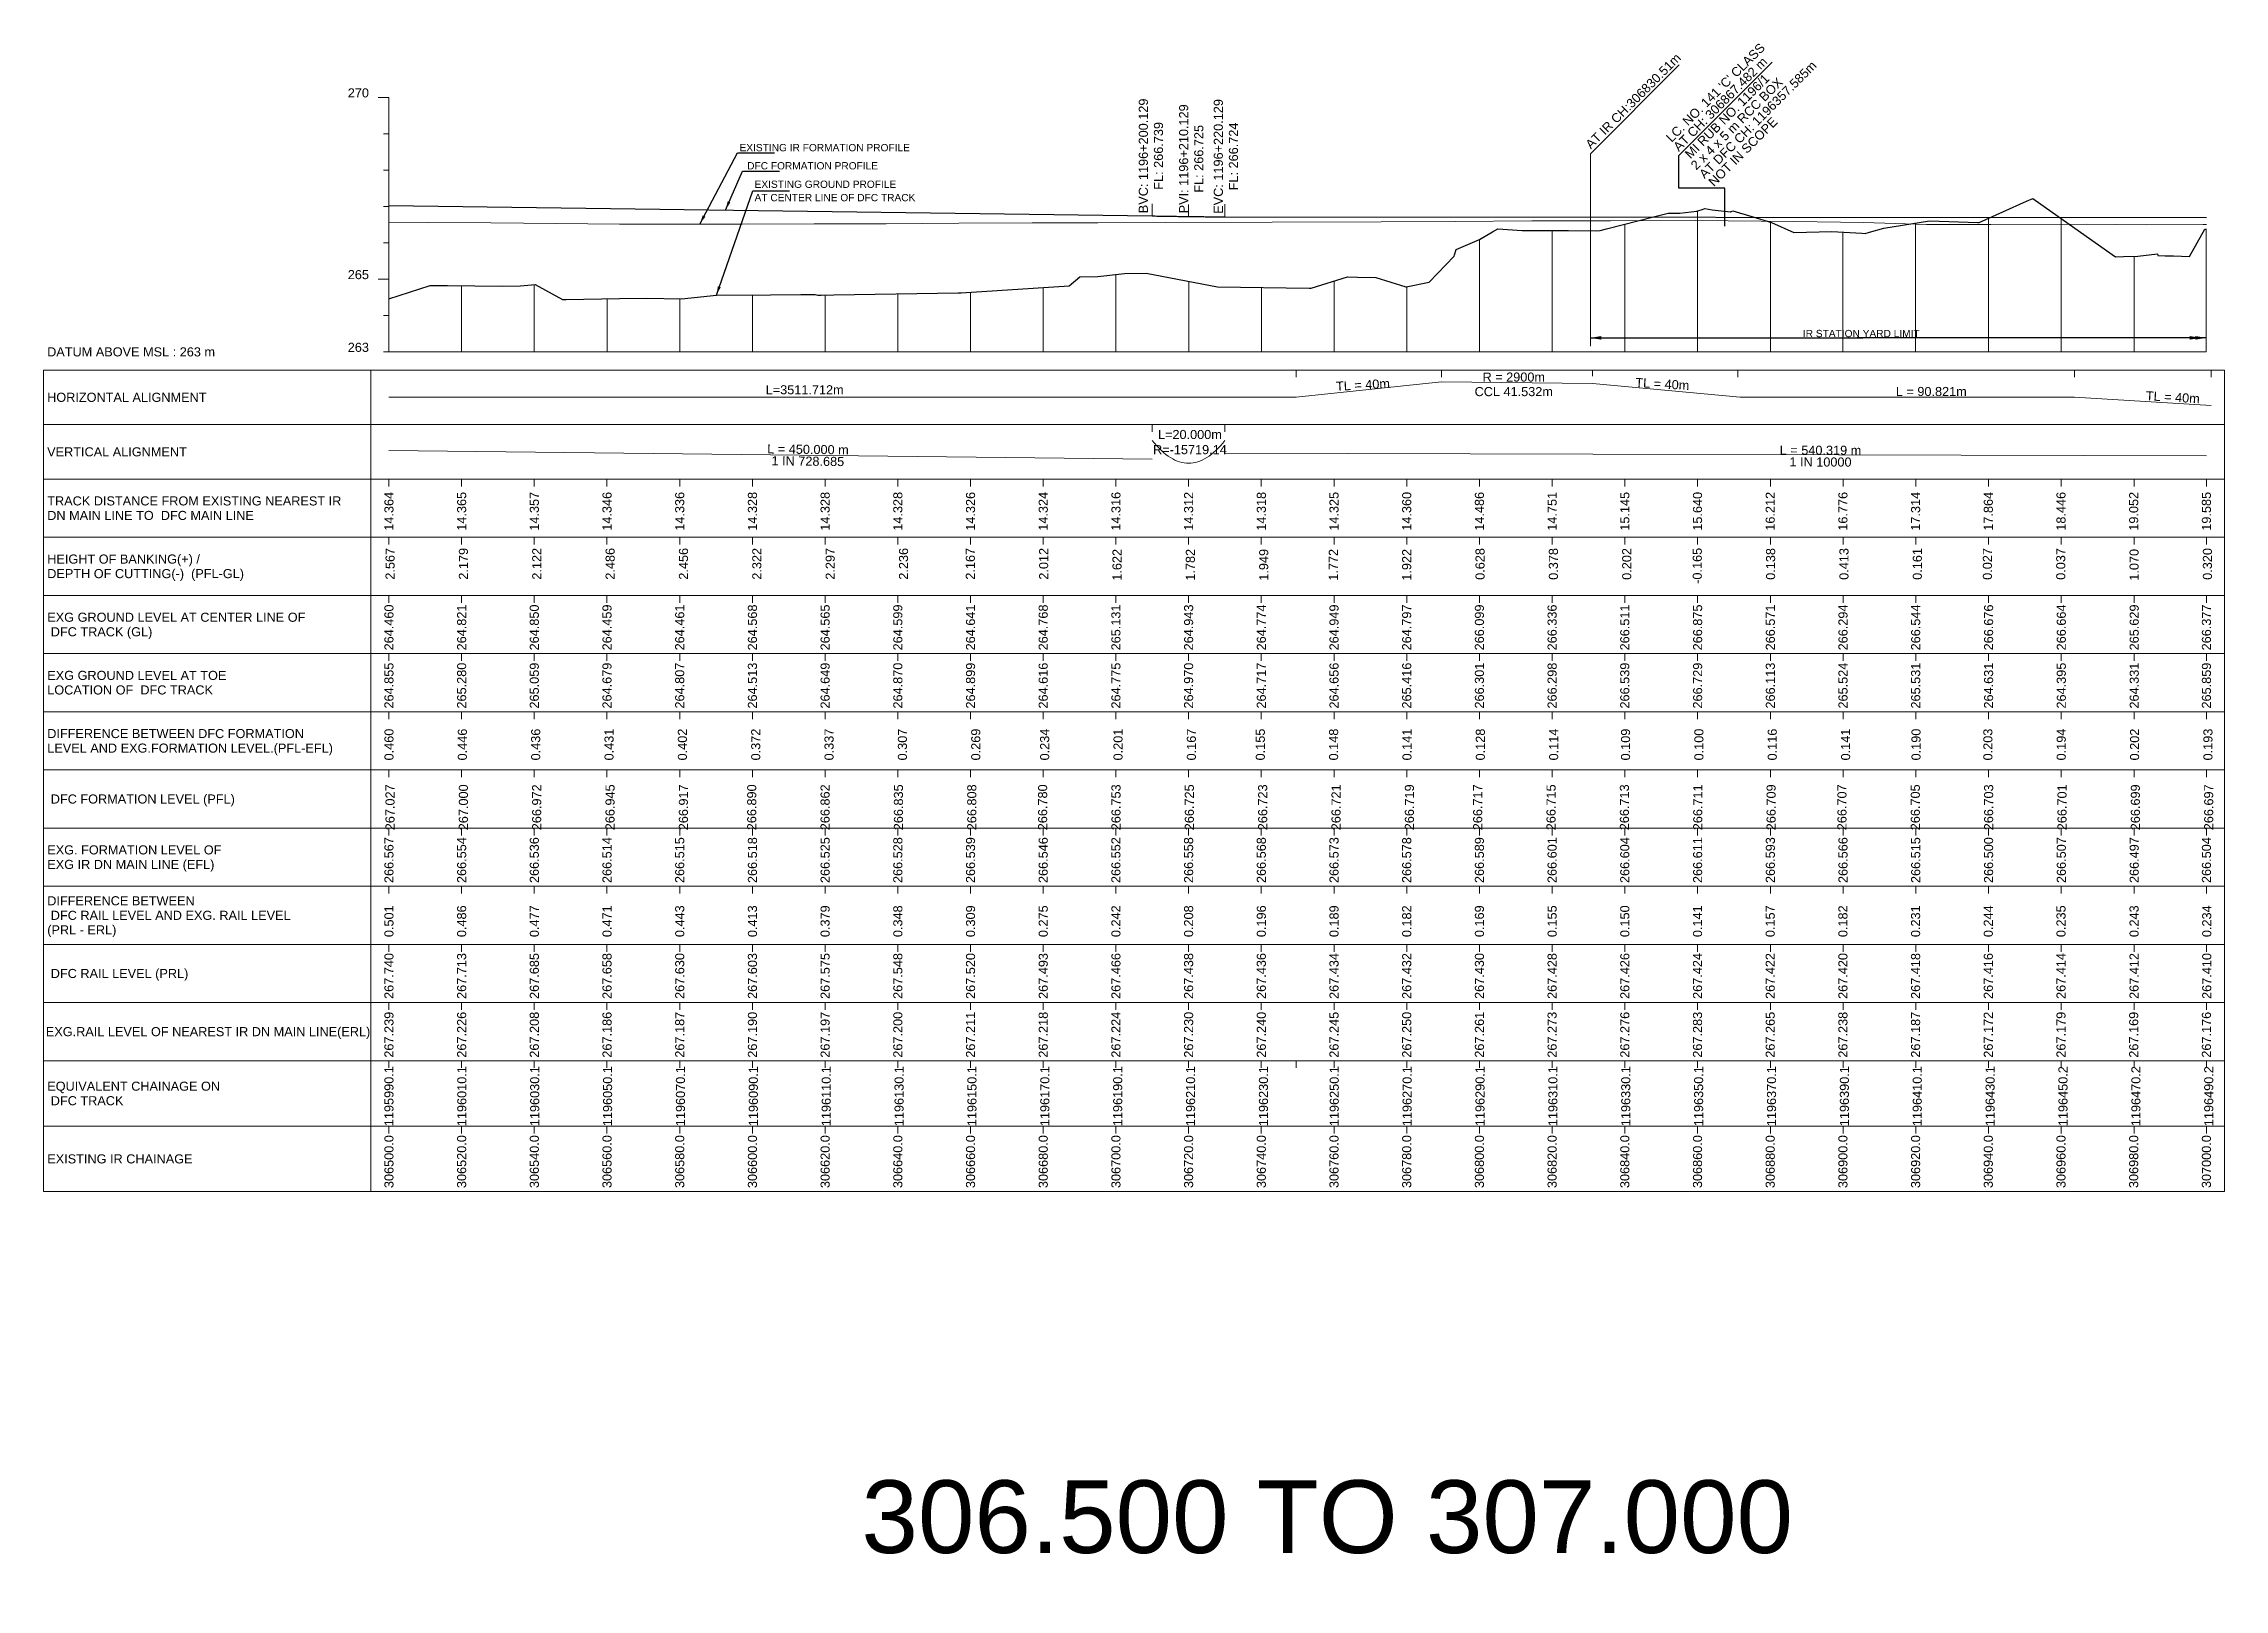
# Model space of a CAD drawing. Header units: metres. Extents: x 4905 to 19505, y -12340 to -11876.
# Drawn here: x 16905 to 17505, y -12340 to -11915 of the extents above; entities that cross this region are included whole.
import ezdxf
from ezdxf.enums import TextEntityAlignment as Align

# ---------------------------------------------------------------- set-up
doc = ezdxf.new("R2010")
doc.units = ezdxf.units.M
doc.header["$MEASUREMENT"] = 0
doc.layers.get('0').update_dxf_attribs({"lineweight": 0})
for name, color, linetype, lineweight in [('C-PFVW-BAND-VERGOM', 1, 'Continuous', 25), ('C-PROF-LABL-DG', 1, 'Continuous', 25), ('Horizontal Alignment', 7, 'Continuous', 0), ('LS DATUM', 7, 'Continuous', 0), ('LS DATUM X', 7, 'Continuous', 0), ('LS DATUM Y', 7, 'Continuous', 0), ('LS DIFF. EXG.RL & PRO. RL', 10, 'Continuous', 0), ('LS DIFF. PFL & EFL', 10, 'Continuous', 0), ('LS EXG GL', 7, 'Continuous', 0), ('LS EXG IR CH', 7, 'Continuous', 0), ('LS EXG RL', 7, 'Continuous', 0), ('LS EXG. FL', 7, 'Continuous', 0), ('LS EXG. GL', 7, 'Continuous', 0), ('LS EXG. GL AT PRO. TOE', 7, 'Continuous', 0), ('LS EXG. IR CH', 7, 'Continuous', 0), ('LS EXG. RL', 7, 'Continuous', 0), ('LS FRAME', 7, 'Continuous', 0), ('LS PFL-EFL', 10, 'Continuous', 0), ('LS PRL-ERL', 10, 'Continuous', 0), ('LS PRO. CUT & FILL', 10, 'Continuous', 0), ('LS PRO. DFCC CH', 10, 'Continuous', 0), ('LS PRO. FL', 10, 'Continuous', 0), ('LS PRO. RL', 10, 'Continuous', 0), ('LS PROFILE EXG FL', 7, 'Continuous', 25), ('LS PROFILE EXG GL', 7, 'Continuous', 30), ('LS PROFILE PRO FL', 1, 'Continuous', 30), ('LS TICKS', 7, 'Continuous', 0), ('LS TRACK CENTER', 10, 'Continuous', 0), ("LS TRACK CENTER's", 10, 'Continuous', 0), ('Profile', 7, 'Continuous', 0), ('Profile Fill', 7, 'Continuous', 0), ('Profile Grid', 7, 'Continuous', 0), ('Profile Horizontal Alignment', 7, 'Continuous', 0), ('Profile Vertical Alignment', 7, 'Continuous', 0)]:
    doc.layers.add(name, color=color, linetype=linetype, lineweight=lineweight)
for name, color, linetype in [('LS HORIZONTAL ALIGNMENT', 10, 'Continuous'), ("LS LC'S", 7, 'Continuous'), ('LS VERTICAL ALIGNMENT', 10, 'Continuous'), ('ref text', 3, 'Continuous'), ('STATION YARD LIMIT IN LS', 7, 'Continuous')]:
    doc.layers.add(name, color=color, linetype=linetype)
doc.styles.add('Arial', font='arial.ttf')
doc.styles.get("Standard").update_dxf_attribs({"font": 'arial.ttf'})
doc.styles.add('Style-Arial', font='arial.ttf')
doc.styles.add('StyleArial', font='arial.ttf')
doc.dimstyles.get("Standard").update_dxf_attribs({"dimtxt": 0.18, "dimasz": 0.18, "dimexe": 0.18, "dimexo": 0.0625, "dimgap": 0.09, "dimtad": 0, "dimtih": 1, "dimtoh": 1, "dimdec": 4, "dimzin": 0, "dimdsep": 46, "dimtxsty": 'Standard', "dimcen": 0.09, "dimadec": 0, "dimazin": 0, "dimtfac": 1, "dimtdec": 4, "dimtofl": 0, "dimtmove": 0, "dimatfit": 3, "dimfxl": 1, "dimtolj": 1, "dimtzin": 0, "dimarcsym": 0})

msp = doc.modelspace()

# ---------------------------------------------------------------- texts
at = {"layer": 'C-PFVW-BAND-VERGOM', "color": 1, "insert": (17220.36, -12021.48), "char_height": 2.5, "width": 19.2242, "attachment_point": 2, "style": 'Arial'}
msp.add_mtext('L=20.000m R=-15719.14', dxfattribs=at)
at = {"layer": 'C-PROF-LABL-DG', "color": 1, "linetype": 'Continuous', "lineweight": 25, "char_height": 2.5, "attachment_point": 5, "rotation": 90, "style": 'Arial'}
for s, insert in [('BVC: 1196+200.129\\PFL: 266.739', (17209.64, -11946.09)), ('PVI: 1196+210.129\\PFL: 266.725', (17220.73, -11946.9)), ('EVC: 1196+220.129\\PFL: 266.724', (17230.27, -11946.24))]:
    msp.add_mtext(s, dxfattribs=dict(at, insert=insert))
at = {"layer": 'Horizontal Alignment', "color": 1, "char_height": 2.5, "attachment_point": 5, "line_spacing_factor": 0.96, "style": 'Style-Arial'}
for insert, rotation in [((17267.96, -12009.08), 3.21949), ((17350.33, -12008.84), 356.78051), ((17490.77, -12012.49), 356.78051)]:
    msp.add_mtext('TL = 40m', dxfattribs=dict(at, insert=insert, rotation=rotation))
for s, insert in [('R = 2900m\\PCCL 41.532m', (17309.45, -12008.95, 0)), ('L = 90.821m', (17424.32, -12010.92))]:
    msp.add_mtext(s, dxfattribs=dict(at, insert=insert))
at = {"layer": 'LS DATUM', "color": 7, "style": 'StyleArial'}
msp.add_text('DATUM ABOVE MSL : 263 m', height=2.5, rotation=0.00003, dxfattribs=at).set_placement((16905.97, -12000), align=Align.MIDDLE_LEFT)
at = {"layer": 'LS DATUM Y', "color": 7, "lineweight": 0, "style": 'Style-Arial'}
for s, p in [('270', (16994.5, -11930)), ('270', (16994.5, -11930)), ('265', (16994.5, -11980)), ('263', (16994.5, -12000))]:
    msp.add_text(s, height=2.5, dxfattribs=at).set_placement(p, align=Align.RIGHT)
at = {"layer": 'LS DIFF. EXG.RL & PRO. RL', "color": 10, "style": 'StyleArial'}
for s, p in [('DIFFERENCE BETWEEN ', (16906, -12151)), (' DFC RAIL LEVEL AND EXG. RAIL LEVEL ', (16906, -12155)), ('(PRL - ERL)', (16906, -12159))]:
    msp.add_text(s, height=2.5, rotation=0.00003, dxfattribs=at).set_placement(p, align=Align.MIDDLE_LEFT)
at = {"layer": 'LS DIFF. PFL & EFL', "color": 10, "style": 'StyleArial'}
for s, p in [('DIFFERENCE BETWEEN DFC FORMATION ', (16906, -12105)), ('LEVEL AND EXG.FORMATION LEVEL.(PFL-EFL)', (16906, -12109))]:
    msp.add_text(s, height=2.5, rotation=0.00003, dxfattribs=at).set_placement(p, align=Align.MIDDLE_LEFT)
at = {"layer": 'LS EXG GL', "style": 'Style-Arial'}
for s, p in [('264.460', (17000, -12069.5)), ('264.821', (17020, -12069.5)), ('264.850', (17039.99, -12069.5)), ('264.459', (17059.99, -12069.5)), ('264.461', (17079.99, -12069.5)), ('264.568', (17100, -12069.5)), ('264.565', (17120, -12069.5)), ('264.599', (17140, -12069.5)), ('264.641', (17160, -12069.5)), ('264.768', (17179.99, -12069.5)), ('265.131', (17199.99, -12069.5)), ('264.943', (17220, -12069.5)), ('264.774', (17240, -12069.5)), ('264.949', (17260, -12069.5)), ('264.797', (17279.99, -12069.5)), ('266.099', (17300, -12069.5)), ('266.336', (17320, -12069.5)), ('266.511', (17339.99, -12069.5)), ('266.875', (17360.03, -12069.5)), ('266.571', (17380.04, -12069.5)), ('266.294', (17400.03, -12069.5)), ('266.544', (17420.02, -12069.5)), ('266.676', (17440.08, -12069.5)), ('266.664', (17460.08, -12069.5)), ('265.629', (17480.14, -12069.5)), ('266.377', (17500.01, -12069.5))]:
    msp.add_text(s, height=2.5, rotation=90, dxfattribs=at).set_placement(p, align=Align.MIDDLE_RIGHT)
at = {"layer": 'LS EXG IR CH', "lineweight": 0, "style": 'Style-Arial'}
for s, p in [('306500.0', (17000, -12215.47)), ('306520.0', (17020, -12215.47)), ('306540.0', (17040, -12215.47)), ('306560.0', (17060, -12215.47)), ('306580.0', (17080, -12215.47)), ('306600.0', (17100, -12215.47)), ('306620.0', (17120, -12215.47)), ('306640.0', (17140, -12215.47)), ('306660.0', (17160, -12215.47)), ('306680.0', (17180, -12215.47)), ('306700.0', (17200, -12215.47)), ('306720.0', (17220, -12215.47)), ('306740.0', (17240, -12215.47)), ('306760.0', (17260, -12215.47)), ('306780.0', (17280, -12215.47)), ('306800.0', (17300, -12215.47)), ('306820.0', (17320, -12215.47)), ('306840.0', (17340, -12215.47)), ('306860.0', (17360, -12215.47)), ('306880.0', (17380, -12215.47)), ('306900.0', (17400, -12215.47)), ('306920.0', (17420, -12215.47)), ('306940.0', (17440, -12215.47)), ('306960.0', (17460, -12215.47)), ('306980.0', (17480, -12215.47)), ('307000.0', (17500, -12215.47))]:
    msp.add_text(s, height=2.5, rotation=90, dxfattribs=at).set_placement(p, align=Align.MIDDLE_RIGHT)
at = {"layer": 'LS EXG RL', "style": 'Style-Arial'}
for s, p in [('267.239', (17000, -12181.54)), ('267.226', (17020, -12181.54)), ('267.208', (17040, -12181.54)), ('267.186', (17060, -12181.54)), ('267.187', (17080, -12181.54)), ('267.190', (17100, -12181.54)), ('267.197', (17120, -12181.54)), ('267.200', (17140, -12181.54)), ('267.211', (17160, -12181.54)), ('267.218', (17180, -12181.54)), ('267.224', (17200, -12181.54)), ('267.230', (17220, -12181.54)), ('267.240', (17240, -12181.54)), ('267.245', (17260, -12181.54)), ('267.250', (17280, -12181.54)), ('267.261', (17300, -12181.54)), ('267.273', (17320, -12181.54)), ('267.276', (17340, -12181.54)), ('267.283', (17360, -12181.54)), ('267.265', (17380, -12181.54)), ('267.238', (17400, -12181.54)), ('267.187', (17420, -12181.54)), ('267.172', (17440, -12181.54)), ('267.179', (17460, -12181.54)), ('267.169', (17480, -12181.54)), ('267.176', (17500, -12181.54))]:
    msp.add_text(s, height=2.5, rotation=90, dxfattribs=at).set_placement(p, align=Align.MIDDLE_RIGHT)
at = {"layer": 'LS EXG. FL', "style": 'StyleArial'}
for s, p in [('EXG. FORMATION LEVEL OF', (16906, -12137)), ('EXG IR DN MAIN LINE (EFL)', (16906, -12141))]:
    msp.add_text(s, height=2.5, rotation=0.00003, dxfattribs=at).set_placement(p, align=Align.MIDDLE_LEFT)
at = {"layer": 'LS EXG. FL'}
for s, p in [('266.567', (17000, -12133.5)), ('266.554', (17020, -12133.5)), ('266.536', (17039.99, -12133.5)), ('266.514', (17059.99, -12133.5)), ('266.515', (17079.99, -12133.5)), ('266.518', (17100, -12133.5)), ('266.525', (17120, -12133.5)), ('266.528', (17140, -12133.5)), ('266.539', (17160, -12133.5)), ('266.546', (17179.99, -12133.5)), ('266.552', (17199.99, -12133.5)), ('266.558', (17220, -12133.5)), ('266.568', (17240, -12133.5)), ('266.573', (17260, -12133.5)), ('266.578', (17279.99, -12133.5)), ('266.589', (17300, -12133.5)), ('266.601', (17319.99, -12133.5)), ('266.604', (17339.99, -12133.5)), ('266.611', (17360.03, -12133.5)), ('266.593', (17380.04, -12133.5)), ('266.566', (17400.03, -12133.5)), ('266.515', (17420.02, -12133.5)), ('266.500', (17440.08, -12133.5)), ('266.507', (17460.09, -12133.5)), ('266.497', (17480.14, -12133.5)), ('266.504', (17500.01, -12133.5))]:
    msp.add_text(s, height=2.5, rotation=90, dxfattribs=at).set_placement(p, align=Align.MIDDLE_RIGHT)
at = {"layer": 'LS EXG. GL', "color": 7, "style": 'StyleArial'}
for s, p in [('EXG GROUND LEVEL AT CENTER LINE OF ', (16906, -12073)), (' DFC TRACK (GL)', (16906, -12077))]:
    msp.add_text(s, height=2.5, rotation=0.00003, dxfattribs=at).set_placement(p, align=Align.MIDDLE_LEFT)
at = {"layer": 'LS EXG. GL AT PRO. TOE', "color": 7, "style": 'StyleArial'}
for s, p in [('EXG GROUND LEVEL AT TOE', (16906, -12089)), ('LOCATION OF  DFC TRACK', (16906, -12093))]:
    msp.add_text(s, height=2.5, rotation=0.00003, dxfattribs=at).set_placement(p, align=Align.MIDDLE_LEFT)
at = {"layer": 'LS EXG. GL AT PRO. TOE'}
for s, p in [('264.855', (17000, -12085.5)), ('265.280', (17020, -12085.5)), ('265.059', (17039.99, -12085.5)), ('264.679', (17059.99, -12085.5)), ('264.807', (17079.99, -12085.5)), ('264.513', (17100, -12085.5)), ('264.649', (17120, -12085.5)), ('264.870', (17140, -12085.5)), ('264.899', (17160, -12085.5)), ('264.616', (17179.99, -12085.5)), ('264.775', (17199.99, -12085.5)), ('264.970', (17220, -12085.5)), ('264.717', (17240, -12085.5)), ('264.656', (17260, -12085.5)), ('265.416', (17279.99, -12085.5)), ('266.301', (17300, -12085.5)), ('266.298', (17320, -12085.5)), ('266.539', (17339.99, -12085.5)), ('266.729', (17360.03, -12085.5)), ('266.113', (17380.04, -12085.5)), ('265.524', (17400.03, -12085.5)), ('265.531', (17420.02, -12085.5)), ('264.631', (17440.08, -12085.5)), ('264.395', (17460.08, -12085.5)), ('264.331', (17480.14, -12085.5)), ('265.859', (17500.01, -12085.5))]:
    msp.add_text(s, height=2.5, rotation=90, dxfattribs=at).set_placement(p, align=Align.MIDDLE_RIGHT)
at = {"layer": 'LS EXG. IR CH', "style": 'StyleArial'}
msp.add_text('EXISTING IR CHAINAGE', height=2.5, rotation=0.00003, dxfattribs=at).set_placement((16906, -12222), align=Align.MIDDLE_LEFT)
at = {"layer": 'LS EXG. RL', "style": 'StyleArial'}
msp.add_text('EXG.RAIL LEVEL OF NEAREST IR DN MAIN LINE(ERL)', height=2.5, rotation=0.00003, dxfattribs=at).set_placement((16905.61, -12187), align=Align.MIDDLE_LEFT)
at = {"layer": 'LS HORIZONTAL ALIGNMENT', "style": 'StyleArial'}
msp.add_text('HORIZONTAL ALIGNMENT', height=2.5, rotation=0.00003, dxfattribs=at).set_placement((16905.97, -12012.5), align=Align.MIDDLE_LEFT)
at = {"layer": 'LS HORIZONTAL ALIGNMENT', "insert": (17115.27, -12028.46), "char_height": 2.5, "attachment_point": 5, "rotation": 359.3364, "line_spacing_factor": 0.776524, "style": 'Style-Arial'}
msp.add_mtext('L = 450.000 m\\P1 IN 728.685', dxfattribs=at)
at = {"layer": "LS LC'S"}
for s, p in [("LC. NO. 141 'C' CLASS", (17352.86, -11942.52)), ('AT CH: 306867.482 m', (17354.86, -11945.02))]:
    msp.add_text(s, height=2.5, rotation=45, dxfattribs=at).set_placement(p)
at = {"layer": "LS LC'S", "color": 10}
for s, p in [('AT DFC CH: 1196357.585m', (17361.96, -11952.52)), (' MI RUB NO. 1196/1', (17357.36, -11947.72)), ('2 x 4 x 5 m RCC BOX ', (17359.66, -11950.12))]:
    msp.add_text(s, height=2.5, rotation=45, dxfattribs=at).set_placement(p)
at = {"layer": "LS LC'S", "color": 5}
msp.add_text('NOT IN SCOPE', height=2.5, rotation=45, dxfattribs=at).set_placement((17364.52, -11954.67))
at = {"layer": 'LS PFL-EFL'}
for s, p in [('0.460', (17001.26, -12112.39)), ('0.446', (17021.44, -12112.39)), ('0.436', (17041.62, -12112.39)), ('0.431', (17061.8, -12112.39)), ('0.402', (17081.98, -12112.39)), ('0.372', (17102.16, -12112.39)), ('0.337', (17122.33, -12112.39)), ('0.307', (17142.51, -12112.39)), ('0.269', (17162.69, -12112.39)), ('0.234', (17181.65, -12112.39)), ('0.201', (17201.83, -12112.39)), ('0.167', (17222.01, -12112.39)), ('0.155', (17240.97, -12112.39)), ('0.148', (17261.14, -12112.39)), ('0.141', (17281.32, -12112.39)), ('0.128', (17301.5, -12112.39)), ('0.114', (17321.68, -12112.39)), ('0.109', (17341.45, -12112.39)), ('0.100', (17361.63, -12112.39)), ('0.116', (17381.81, -12112.39)), ('0.141', (17401.99, -12112.39)), ('0.190', (17421.36, -12112.39)), ('0.203', (17441.13, -12112.39)), ('0.194', (17461.31, -12112.39)), ('0.202', (17481.49, -12112.39)), ('0.193', (17501.67, -12112.39)), ('267.027', (17001.55, -12131.6)), ('267.000', (17021.73, -12131.6)), ('266.972', (17041.9, -12131.6)), ('266.945', (17062.08, -12131.6)), ('266.917', (17082.26, -12131.6)), ('266.890', (17101.06, -12131.6)), ('266.862', (17121.24, -12131.6)), ('266.835', (17141.42, -12131.6)), ('266.808', (17161.6, -12131.6)), ('266.780', (17181.09, -12131.6)), ('266.753', (17201.27, -12131.6)), ('266.725', (17221.45, -12131.6)), ('266.723', (17241.63, -12131.6)), ('266.721', (17261.81, -12131.6)), ('266.719', (17281.99, -12131.6)), ('266.717', (17300.78, -12131.6)), ('266.715', (17320.96, -12131.6)), ('266.713', (17341.14, -12131.6)), ('266.711', (17361.32, -12131.6)), ('266.709', (17381.5, -12131.6)), ('266.707', (17400.99, -12131.6)), ('266.705', (17421.17, -12131.6)), ('266.703', (17441.35, -12131.6)), ('266.701', (17461.53, -12131.6)), ('266.699', (17481.71, -12131.6)), ('266.697', (17501.89, -12131.6))]:
    msp.add_text(s, height=2.5, rotation=90, dxfattribs=at).set_placement(p)
at = {"layer": 'LS PRL-ERL'}
for s, p in [('0.501', (17001.25, -12161)), ('0.486', (17021.25, -12161)), ('0.477', (17041.25, -12161)), ('0.471', (17061.25, -12161)), ('0.443', (17081.25, -12161)), ('0.413', (17101.25, -12161)), ('0.379', (17121.25, -12161)), ('0.348', (17141.25, -12161)), ('0.309', (17161.25, -12161)), ('0.275', (17181.25, -12161)), ('0.242', (17201.25, -12161)), ('0.208', (17221.25, -12161)), ('0.196', (17241.25, -12161)), ('0.189', (17261.25, -12161)), ('0.182', (17281.25, -12161)), ('0.169', (17301.25, -12161)), ('0.155', (17321.25, -12161)), ('0.150', (17341.25, -12161)), ('0.141', (17361.25, -12161)), ('0.157', (17381.25, -12161)), ('0.182', (17401.25, -12161)), ('0.231', (17421.25, -12161)), ('0.244', (17441.25, -12161)), ('0.235', (17461.25, -12161)), ('0.243', (17481.35, -12161)), ('0.234', (17501.35, -12161))]:
    msp.add_text(s, height=2.5, rotation=90, dxfattribs=at).set_placement(p)
at = {"layer": 'LS PRO. CUT & FILL', "color": 10, "style": 'StyleArial'}
for s, p in [('HEIGHT OF BANKING(+) /', (16906, -12057)), ('DEPTH OF CUTTING(-)  (PFL-GL)', (16906, -12061))]:
    msp.add_text(s, height=2.5, rotation=0.00003, dxfattribs=at).set_placement(p, align=Align.MIDDLE_LEFT)
at = {"layer": 'LS PRO. DFCC CH'}
for s, p in [('1195990.1', (17001.25, -12213)), ('1196010.1', (17021.3, -12213)), ('1196030.1', (17041.35, -12213)), ('1196050.1', (17061.4, -12213)), ('1196070.1', (17081.45, -12213)), ('1196090.1', (17101.5, -12213)), ('1196110.1', (17121.54, -12213)), ('1196130.1', (17141.59, -12213)), ('1196150.1', (17161.64, -12213)), ('1196170.1', (17181.69, -12213)), ('1196190.1', (17201.74, -12213)), ('1196210.1', (17221.79, -12213)), ('1196230.1', (17241.84, -12213)), ('1196250.1', (17261.31, -12213)), ('1196270.1', (17281.36, -12213)), ('1196290.1', (17301.41, -12213)), ('1196310.1', (17321.46, -12213)), ('1196330.1', (17341.51, -12213)), ('1196350.1', (17361.56, -12213)), ('1196370.1', (17381.61, -12213)), ('1196390.1', (17401.66, -12213)), ('1196410.1', (17421.7, -12213)), ('1196430.1', (17441.75, -12213)), ('1196450.2', (17461.8, -12213)), ('1196470.2', (17481.85, -12213)), ('1196490.2', (17501.9, -12213))]:
    msp.add_text(s, height=2.5, rotation=90, dxfattribs=at).set_placement(p)
at = {"layer": 'LS PRO. DFCC CH', "color": 10, "style": 'Style-Arial'}
for s, p in [('EQUIVALENT CHAINAGE ON ', (16906, -12202)), (' DFC TRACK', (16906, -12206))]:
    msp.add_text(s, height=2.5, rotation=0.00003, dxfattribs=at).set_placement(p, align=Align.MIDDLE_LEFT)
at = {"layer": 'LS PRO. FL', "color": 10, "style": 'StyleArial'}
msp.add_text(' DFC FORMATION LEVEL (PFL) ', height=2.5, rotation=0.00003, dxfattribs=at).set_placement((16906, -12123), align=Align.MIDDLE_LEFT)
at = {"layer": 'LS PRO. RL'}
for s, p in [('267.740', (17001.25, -12178)), ('267.713', (17021.25, -12178)), ('267.685', (17041.25, -12178)), ('267.658', (17061.25, -12178)), ('267.630', (17081.25, -12178)), ('267.603', (17101.25, -12178)), ('267.575', (17121.25, -12178)), ('267.548', (17141.25, -12178)), ('267.520', (17161.25, -12178)), ('267.493', (17181.25, -12178)), ('267.466', (17201.25, -12178)), ('267.438', (17221.25, -12178)), ('267.436', (17241.25, -12178)), ('267.434', (17261.25, -12178)), ('267.432', (17281.25, -12178)), ('267.430', (17301.25, -12178)), ('267.428', (17321.25, -12178)), ('267.426', (17341.25, -12178)), ('267.424', (17361.25, -12178)), ('267.422', (17381.25, -12178)), ('267.420', (17401.25, -12178)), ('267.418', (17421.25, -12178)), ('267.416', (17441.25, -12178)), ('267.414', (17461.25, -12178)), ('267.412', (17481.35, -12178)), ('267.410', (17501.35, -12178))]:
    msp.add_text(s, height=2.5, rotation=90, dxfattribs=at).set_placement(p)
at = {"layer": 'LS PRO. RL', "color": 10, "style": 'StyleArial'}
msp.add_text(' DFC RAIL LEVEL (PRL)', height=2.5, rotation=0.00003, dxfattribs=at).set_placement((16906, -12171), align=Align.MIDDLE_LEFT)
at = {"layer": 'LS PROFILE EXG FL', "color": 7, "linetype": 'Continuous', "lineweight": 0, "style": 'Style-Arial'}
msp.add_text('EXISTING IR FORMATION PROFILE', height=2, dxfattribs=at).set_placement((17096.45, -11944.82, 0))
at = {"layer": 'LS PROFILE EXG GL', "color": 7, "lineweight": 0, "style": 'Style-Arial'}
for s, p in [('AT CENTER LINE OF DFC TRACK', (17100.59, -11958.57, 0)), ('EXISTING GROUND PROFILE ', (17100.59, -11954.89, 0))]:
    msp.add_text(s, height=2, dxfattribs=at).set_placement(p)
at = {"layer": 'LS PROFILE PRO FL', "style": 'Style-Arial'}
msp.add_text('  DFC FORMATION PROFILE', height=2, dxfattribs=at).set_placement((17097, -11949.81))
at = {"layer": 'LS TRACK CENTER'}
for s, p in [('14.364 ', (17001.25, -12049.2)), ('14.365 ', (17021.25, -12049.2)), ('14.357 ', (17041.25, -12049.2)), ('14.346 ', (17061.25, -12049.2)), ('14.336 ', (17081.25, -12049.2)), ('14.328 ', (17101.25, -12049.2)), ('14.328 ', (17121.25, -12049.2)), ('14.328 ', (17141.25, -12049.2)), ('14.326 ', (17161.25, -12049.2)), ('14.324 ', (17181.25, -12049.2)), ('14.316 ', (17201.25, -12049.2)), ('14.312 ', (17221.25, -12049.2)), ('14.318 ', (17241.25, -12049.2)), ('14.325 ', (17261.25, -12049.2)), ('14.360 ', (17281.25, -12049.2)), ('14.486 ', (17301.25, -12049.2)), ('14.751 ', (17321.25, -12049.2)), ('15.145 ', (17341.25, -12049.2)), ('15.640 ', (17361.25, -12049.2)), ('16.212 ', (17381.25, -12049.2)), ('16.776 ', (17401.25, -12049.2)), ('17.314 ', (17421.25, -12049.2)), ('17.864 ', (17441.25, -12049.2)), ('18.446 ', (17461.25, -12049.2)), ('19.052 ', (17481.25, -12049.2)), ('19.585 ', (17501.25, -12049.2))]:
    msp.add_text(s, height=2.5, rotation=90, dxfattribs=at).set_placement(p)
at = {"layer": "LS TRACK CENTER's", "color": 10, "style": 'StyleArial'}
for s, p in [('TRACK DISTANCE FROM EXISTING NEAREST IR ', (16906, -12041)), ('DN MAIN LINE TO  DFC MAIN LINE', (16906, -12045))]:
    msp.add_text(s, height=2.5, rotation=0.00003, dxfattribs=at).set_placement(p, align=Align.MIDDLE_LEFT)
at = {"layer": 'LS VERTICAL ALIGNMENT', "style": 'StyleArial'}
msp.add_text('VERTICAL ALIGNMENT', height=2.5, rotation=0.00003, dxfattribs=at).set_placement((16905.97, -12027.5), align=Align.MIDDLE_LEFT)
at = {"layer": 'Profile Fill', "color": 1, "style": 'Style-Arial'}
for s, p in [('2.567', (17001.56, -12062.67)), ('2.179', (17021.74, -12062.67)), ('2.122', (17041.92, -12062.67)), ('2.486', (17062.1, -12062.67)), ('2.456', (17082.28, -12062.67)), ('2.322', (17102.46, -12062.67)), ('2.297', (17122.64, -12062.67)), ('2.236', (17142.82, -12062.67)), ('2.167', (17161.19, -12062.67)), ('2.012', (17181.37, -12062.67)), ('1.622', (17201.55, -12062.95)), ('1.782', (17221.73, -12062.95)), ('1.949', (17241.91, -12062.95)), ('1.772', (17261.06, -12062.95)), ('1.922', (17281.24, -12062.95)), ('0.628', (17301.42, -12062.71)), ('0.378', (17321.6, -12062.71)), ('0.202', (17341.78, -12062.71)), ('-0.165', (17361.18, -12063.81)), ('0.138', (17381.36, -12062.71)), ('0.413', (17401.54, -12062.71)), ('0.161', (17421.72, -12062.71)), ('0.027', (17441, -12062.71)), ('0.037', (17461.18, -12062.71)), ('1.070', (17481.36, -12062.95)), ('0.320', (17501.53, -12062.71))]:
    msp.add_text(s, height=2.5, rotation=90, dxfattribs=at).set_placement(p)
at = {"layer": 'Profile Vertical Alignment', "color": 1, "insert": (17114.37, -12010.45), "char_height": 2.5, "attachment_point": 5, "line_spacing_factor": 0.96, "style": 'Style-Arial'}
msp.add_mtext('{\\fArial|b0|i0|c0|p34;L=3511.712m}', dxfattribs=at)
at = {"layer": 'Profile Vertical Alignment', "color": 1, "insert": (17393.84, -12028.69), "char_height": 2.5, "attachment_point": 5, "rotation": 359.84113, "line_spacing_factor": 0.776524, "style": 'Style-Arial'}
msp.add_mtext('L = 540.319 m\\P1 IN 10000', dxfattribs=at)
at = {"layer": 'ref text', "color": 5, "insert": (17130, -12330.71), "char_height": 20, "width": 256.3165, "attachment_point": 7, "bg_fill": 3, "box_fill_scale": 1.5, "bg_fill_color": 256, "bg_fill_transparency": 0}
msp.add_mtext('306.500 TO 307.000', dxfattribs=at)
at = {"layer": 'STATION YARD LIMIT IN LS', "lineweight": 15, "style": 'StyleArial'}
msp.add_text('AT IR CH:306830.51m', height=2.5, rotation=45, dxfattribs=at).set_placement((17330.68, -11944.37))
at = {"layer": 'STATION YARD LIMIT IN LS', "lineweight": 15, "insert": (17405.05, -11994.97), "char_height": 2, "attachment_point": 5, "rotation": 0.00003, "line_spacing_factor": 0.84, "style": 'Style-Arial'}
msp.add_mtext('IR STATION YARD LIMIT', dxfattribs=at)

# ---------------------------------------------------------------- linework, layer by layer
msp.add_lwpolyline([(16905, -12005), (16995, -12005)])
at = {"layer": 'LS DATUM X', "color": 7, "linetype": 'Continuous', "lineweight": 0}
msp.add_line((17000, -12000), (17499.95, -12000), dxfattribs=at)
at = {"layer": 'LS DATUM Y', "color": 7, "linetype": 'Continuous', "lineweight": 0}
for p, q in [((16997, -11930), (17000, -11930)), ((16997, -11930), (17000, -11930)), ((17000, -12000), (17000, -11930)), ((16998.5, -11940), (17000, -11940)), ((16998.5, -11950), (17000, -11950)), ((16998.5, -11960), (17000, -11960)), ((16998.5, -11970), (17000, -11970)), ((16997, -11980), (17000, -11980)), ((16998.5, -11990), (17000, -11990)), ((16998.5, -12000), (17000, -12000))]:
    msp.add_line(p, q, dxfattribs=at)
at = {"layer": 'LS FRAME'}
for points in [[(16995, -12231), (16905, -12231), (16905, -12005)], [(16995, -12020), (16905, -12020)], [(16995, -12035), (16905, -12035)], [(16995, -12051), (16905, -12051)], [(16905, -12051), (16995, -12051)], [(16995, -12067), (16905, -12067)], [(16905, -12067), (16995, -12067)], [(16995, -12083), (16905, -12083)], [(16905, -12083), (16995, -12083)], [(16995, -12099), (16905, -12099)], [(16995, -12115), (16905, -12115)], [(16905, -12115), (16995, -12115)], [(16995, -12131), (16905, -12131)], [(16905, -12131), (16995, -12131)], [(16995, -12147), (16905, -12147)], [(16905, -12147), (16995, -12147)], [(16995, -12163), (16905, -12163)], [(16905, -12163), (16995, -12163)], [(16995, -12179), (16905, -12179)], [(16995, -12195), (16905, -12195)], [(16995, -12213), (16905, -12213)]]:
    msp.add_lwpolyline(points, dxfattribs=at)
at = {"layer": 'LS FRAME', "color": 7, "linetype": 'Continuous', "lineweight": 0, "flags": 128}
for points in [[(16995, -12020), (17504.95, -12020), (17504.95, -12005), (16995, -12005), (16995, -12020)], [(16995, -12035), (17504.95, -12035), (17504.95, -12020), (16995, -12020), (16995, -12035)], [(16995, -12051), (17504.95, -12051), (17504.95, -12035), (16995, -12035), (16995, -12051)], [(16995, -12067), (17504.95, -12067), (17504.95, -12051), (16995, -12051), (16995, -12067)], [(16995, -12083), (17504.95, -12083), (17504.95, -12067), (16995, -12067), (16995, -12083)], [(16995, -12099), (17504.95, -12099), (17504.95, -12083), (16995, -12083), (16995, -12099)], [(16995, -12115), (17504.95, -12115), (17504.95, -12099), (16995, -12099), (16995, -12115)], [(16995, -12131), (17504.95, -12131), (17504.95, -12115), (16995, -12115), (16995, -12131)], [(16995, -12147), (17504.95, -12147), (17504.95, -12131), (16995, -12131), (16995, -12147)], [(16995, -12163), (17504.95, -12163), (17504.95, -12147), (16995, -12147), (16995, -12163)], [(16995, -12179), (17504.95, -12179), (17504.95, -12163), (16995, -12163), (16995, -12179)], [(16995, -12195), (17504.95, -12195), (17504.95, -12179), (16995, -12179), (16995, -12195)], [(16995, -12213), (17504.95, -12213), (17504.95, -12195), (16995, -12195), (16995, -12213)], [(16995, -12231), (17504.95, -12231), (17504.95, -12213), (16995, -12213), (16995, -12231)]]:
    msp.add_lwpolyline(points, close=True, dxfattribs=at)
at = {"layer": "LS LC'S"}
msp.add_lwpolyline([(17367.48, -11965.41), (17367.48, -11954.99), (17354.86, -11954.99), (17354.86, -11946.02), (17380.58, -11920.31)], dxfattribs=at)
at = {"layer": 'LS PROFILE EXG FL', "lineweight": 0}
msp.add_lwpolyline([(17000, -11964.33), (17010.5, -11964.4), (17028.07, -11964.51), (17045.98, -11964.71), (17063.47, -11964.9), (17080.32, -11964.85), (17097.18, -11964.84), (17117.01, -11964.76), (17136.78, -11964.74), (17156.78, -11964.62), (17176.94, -11964.55), (17194.98, -11964.5), (17213.6, -11964.45), (17243.01, -11964.31), (17272.98, -11964.25), (17293.4, -11964.17), (17314.43, -11963.99), (17336.06, -11963.98), (17359.47, -11963.89), (17386.52, -11964.13), (17405.77, -11964.43), (17423.01, -11964.94), (17430.99, -11965.01), (17440.66, -11965), (17467.12, -11964.91), (17483.61, -11965.06), (17499.15, -11964.97), (17500, -11964.96)], dxfattribs=at)
at = {"layer": 'LS PROFILE EXG GL', "flags": 128}
msp.add_lwpolyline([(17000, -11985.4), (17011.32, -11981.76), (17016.1, -11981.76), (17031.11, -11981.89), (17036.16, -11981.81), (17040.24, -11981.48), (17047.76, -11985.59), (17047.76, -11985.59), (17048.77, -11985.6), (17048.77, -11985.6), (17063.39, -11985.35), (17070.82, -11985.24), (17080.47, -11985.4), (17090.08, -11984.42), (17104.93, -11984.27), (17113.31, -11984.19), (17117.24, -11984.25), (17117.97, -11984.43), (17118.94, -11984.39), (17122.38, -11984.27), (17122.38, -11984.27), (17156.59, -11983.76), (17156.59, -11983.76), (17156.79, -11983.74), (17156.82, -11983.75), (17156.83, -11983.76), (17156.84, -11983.76), (17156.94, -11983.76), (17156.95, -11983.76), (17157.44, -11983.75), (17187.11, -11981.86), (17190.08, -11979.34), (17194.98, -11979.29), (17202.4, -11978.41), (17208.3, -11978.33), (17208.3, -11978.33), (17227.93, -11982.08), (17253.15, -11982.45), (17253.72, -11982.46), (17263.7, -11979.36), (17266.48, -11979.42), (17271.48, -11979.53), (17271.48, -11979.53), (17279.78, -11982.08), (17279.78, -11982.08), (17279.78, -11982.08), (17279.82, -11982.07), (17286.14, -11980.82), (17293.04, -11973.64), (17293.15, -11973.29), (17293.61, -11971.83), (17293.61, -11971.83), (17299.98, -11969.1), (17303.59, -11966.99), (17305.03, -11966.13), (17311.75, -11966.6), (17314.03, -11966.61), (17324.48, -11966.66), (17332.25, -11966.71), (17333.26, -11966.58), (17334.92, -11966.17), (17348.25, -11962.81), (17351.9, -11961.89), (17355.1, -11961.84), (17359.77, -11961.33), (17361.58, -11960.73), (17362.05, -11960.58), (17364.03, -11960.97), (17364.04, -11960.97), (17369.06, -11961.45), (17369.29, -11961.44), (17369.29, -11961.43), (17369.75, -11961.18), (17374.92, -11962.74), (17380.4, -11964.4), (17386.49, -11967.14), (17386.49, -11967.14), (17396.98, -11966.89), (17396.99, -11966.89), (17396.99, -11966.89), (17405.2, -11967.34), (17406.17, -11967.43), (17406.17, -11967.43), (17407.29, -11967.08), (17411.26, -11965.98), (17423.78, -11963.96), (17437.16, -11964.42), (17437.46, -11964.43), (17450.49, -11958.54), (17452.22, -11957.77), (17452.22, -11957.77), (17463.83, -11966.01), (17474.95, -11973.84), (17477.16, -11973.8), (17481.1, -11973.65), (17486.53, -11973), (17486.61, -11973.53), (17488.66, -11973.59), (17490.91, -11973.62), (17495.35, -11973.76), (17495.35, -11973.75), (17499.53, -11966.22), (17500.01, -11966.23)], dxfattribs=at)
at = {"layer": 'LS PROFILE PRO FL'}
for p, q in [((17000, -11959.73), (17210, -11962.61)), ((17230, -11962.88), (17500.01, -11963.03))]:
    msp.add_line(p, q, dxfattribs=at)
at = {"layer": 'LS PROFILE PRO FL', "color": 1, "flags": 128}
msp.add_lwpolyline([(17210, -11962.61), (17210.42, -11962.62), (17210.84, -11962.62), (17211.25, -11962.63), (17211.67, -11962.64), (17212.09, -11962.64), (17212.5, -11962.65), (17212.92, -11962.65), (17213.34, -11962.66), (17213.75, -11962.67), (17214.17, -11962.67), (17214.59, -11962.68), (17215, -11962.69), (17215.42, -11962.69), (17215.84, -11962.7), (17216.25, -11962.7), (17216.67, -11962.71), (17217.09, -11962.72), (17217.5, -11962.72), (17217.92, -11962.73), (17218.34, -11962.73), (17218.75, -11962.74), (17219.17, -11962.74), (17219.59, -11962.74), (17220.42, -11962.76), (17220.84, -11962.77), (17221.25, -11962.77), (17221.67, -11962.78), (17222.09, -11962.78), (17222.5, -11962.79), (17222.92, -11962.79), (17223.34, -11962.8), (17223.75, -11962.8), (17224.17, -11962.81), (17224.59, -11962.82), (17225, -11962.82), (17225.42, -11962.83), (17225.84, -11962.83), (17226.25, -11962.84), (17226.67, -11962.84), (17227.09, -11962.85), (17227.5, -11962.85), (17227.92, -11962.86), (17228.34, -11962.86), (17228.75, -11962.87), (17229.17, -11962.87), (17229.59, -11962.88), (17230, -11962.88)], dxfattribs=at)
at = {"layer": 'LS TICKS', "color": 7, "linetype": 'Continuous', "lineweight": 0, "flags": 128}
for points in [[(17249.6, -12007), (17249.6, -12005)], [(17289.6, -12007), (17289.6, -12005)], [(17331.14, -12006.66), (17331.14, -12005)], [(17371.14, -12007), (17371.14, -12005)], [(17463.71, -12007), (17463.71, -12005)], [(17501.32, -12007), (17501.32, -12005)], [(17210, -12022), (17210, -12020)], [(17230, -12022), (17230, -12020)], [(17000, -12037), (17000, -12035)], [(17020, -12037), (17020, -12035)], [(17039.99, -12037), (17039.99, -12035)], [(17059.99, -12037), (17059.99, -12035)], [(17079.99, -12037), (17079.99, -12035)], [(17100, -12037), (17100, -12035)], [(17120, -12037), (17120, -12035)], [(17140, -12037), (17140, -12035)], [(17160, -12037), (17160, -12035)], [(17179.99, -12037), (17179.99, -12035)], [(17199.99, -12037), (17199.99, -12035)], [(17220, -12037), (17220, -12035)], [(17240, -12037), (17240, -12035)], [(17260, -12037), (17260, -12035)], [(17279.99, -12037), (17279.99, -12035)], [(17300, -12037), (17300, -12035)], [(17319.99, -12037), (17319.99, -12035)], [(17339.99, -12037), (17339.99, -12035)], [(17360.03, -12037), (17360.03, -12035)], [(17380.04, -12037), (17380.04, -12035)], [(17400.03, -12037), (17400.03, -12035)], [(17420.02, -12037), (17420.02, -12035)], [(17440.08, -12037), (17440.08, -12035)], [(17460.09, -12037), (17460.09, -12035)], [(17480.14, -12037), (17480.14, -12035)], [(17500.01, -12037), (17500.01, -12035)], [(17000, -12053), (17000, -12051)], [(17020, -12053), (17020, -12051)], [(17039.99, -12053), (17039.99, -12051)], [(17059.99, -12053), (17059.99, -12051)], [(17079.99, -12053), (17079.99, -12051)], [(17100, -12053), (17100, -12051)], [(17120, -12053), (17120, -12051)], [(17140, -12053), (17140, -12051)], [(17160, -12053), (17160, -12051)], [(17179.99, -12053), (17179.99, -12051)], [(17199.99, -12053), (17199.99, -12051)], [(17220, -12053), (17220, -12051)], [(17240, -12053), (17240, -12051)], [(17260, -12053), (17260, -12051)], [(17279.99, -12053), (17279.99, -12051)], [(17300, -12053), (17300, -12051)], [(17319.99, -12053), (17319.99, -12051)], [(17339.99, -12053), (17339.99, -12051)], [(17360.03, -12053), (17360.03, -12051)], [(17380.04, -12053), (17380.04, -12051)], [(17400.03, -12053), (17400.03, -12051)], [(17420.02, -12053), (17420.02, -12051)], [(17440.08, -12053), (17440.08, -12051)], [(17460.09, -12053), (17460.09, -12051)], [(17480.14, -12053), (17480.14, -12051)], [(17500.01, -12053), (17500.01, -12051)], [(17000, -12069), (17000, -12067)], [(17020, -12069), (17020, -12067)], [(17039.99, -12069), (17039.99, -12067)], [(17059.99, -12069), (17059.99, -12067)], [(17079.99, -12069), (17079.99, -12067)], [(17100, -12069), (17100, -12067)], [(17120, -12069), (17120, -12067)], [(17140, -12069), (17140, -12067)], [(17160, -12069), (17160, -12067)], [(17179.99, -12069), (17179.99, -12067)], [(17199.99, -12069), (17199.99, -12067)], [(17220, -12069), (17220, -12067)], [(17240, -12069), (17240, -12067)], [(17260, -12069), (17260, -12067)], [(17279.99, -12069), (17279.99, -12067)], [(17300, -12069), (17300, -12067)], [(17319.99, -12069), (17319.99, -12067)], [(17339.99, -12069), (17339.99, -12067)], [(17360.03, -12069), (17360.03, -12067)], [(17380.04, -12069), (17380.04, -12067)], [(17400.03, -12069), (17400.03, -12067)], [(17420.02, -12069), (17420.02, -12067)], [(17440.08, -12069), (17440.08, -12067)], [(17460.09, -12069), (17460.09, -12067)], [(17480.14, -12069), (17480.14, -12067)], [(17500.01, -12069), (17500.01, -12067)], [(17000, -12085), (17000, -12083)], [(17020, -12085), (17020, -12083)], [(17039.99, -12085), (17039.99, -12083)], [(17059.99, -12085), (17059.99, -12083)], [(17079.99, -12085), (17079.99, -12083)], [(17100, -12085), (17100, -12083)], [(17120, -12085), (17120, -12083)], [(17140, -12085), (17140, -12083)], [(17160, -12085), (17160, -12083)], [(17179.99, -12085), (17179.99, -12083)], [(17199.99, -12085), (17199.99, -12083)], [(17220, -12085), (17220, -12083)], [(17240, -12085), (17240, -12083)], [(17260, -12085), (17260, -12083)], [(17279.99, -12085), (17279.99, -12083)], [(17300, -12085), (17300, -12083)], [(17319.99, -12085), (17319.99, -12083)], [(17339.99, -12085), (17339.99, -12083)], [(17360.03, -12085), (17360.03, -12083)], [(17380.04, -12085), (17380.04, -12083)], [(17400.03, -12085), (17400.03, -12083)], [(17420.02, -12085), (17420.02, -12083)], [(17440.08, -12085), (17440.08, -12083)], [(17460.09, -12085), (17460.09, -12083)], [(17480.14, -12085), (17480.14, -12083)], [(17500.01, -12085), (17500.01, -12083)], [(17000, -12101), (17000, -12099)], [(17020, -12101), (17020, -12099)], [(17039.99, -12101), (17039.99, -12099)], [(17059.99, -12101), (17059.99, -12099)], [(17079.99, -12101), (17079.99, -12099)], [(17100, -12101), (17100, -12099)], [(17120, -12101), (17120, -12099)], [(17140, -12101), (17140, -12099)], [(17160, -12101), (17160, -12099)], [(17179.99, -12101), (17179.99, -12099)], [(17199.99, -12101), (17199.99, -12099)], [(17220, -12101), (17220, -12099)], [(17240, -12101), (17240, -12099)], [(17260, -12101), (17260, -12099)], [(17279.99, -12101), (17279.99, -12099)], [(17300, -12101), (17300, -12099)], [(17319.99, -12101), (17319.99, -12099)], [(17339.99, -12101), (17339.99, -12099)], [(17360.03, -12101), (17360.03, -12099)], [(17380.04, -12101), (17380.04, -12099)], [(17400.03, -12101), (17400.03, -12099)], [(17420.02, -12101), (17420.02, -12099)], [(17440.08, -12101), (17440.08, -12099)], [(17460.09, -12101), (17460.09, -12099)], [(17480.14, -12101), (17480.14, -12099)], [(17500.01, -12101), (17500.01, -12099)], [(17000, -12117), (17000, -12115)], [(17020, -12117), (17020, -12115)], [(17039.99, -12117), (17039.99, -12115)], [(17059.99, -12117), (17059.99, -12115)], [(17079.99, -12117), (17079.99, -12115)], [(17100, -12117), (17100, -12115)], [(17120, -12117), (17120, -12115)], [(17140, -12117), (17140, -12115)], [(17160, -12117), (17160, -12115)], [(17179.99, -12117), (17179.99, -12115)], [(17199.99, -12117), (17199.99, -12115)], [(17220, -12117), (17220, -12115)], [(17240, -12117), (17240, -12115)], [(17260, -12117), (17260, -12115)], [(17279.99, -12117), (17279.99, -12115)], [(17300, -12117), (17300, -12115)], [(17319.99, -12117), (17319.99, -12115)], [(17339.99, -12117), (17339.99, -12115)], [(17360.03, -12117), (17360.03, -12115)], [(17380.04, -12117), (17380.04, -12115)], [(17400.03, -12117), (17400.03, -12115)], [(17420.02, -12117), (17420.02, -12115)], [(17440.08, -12117), (17440.08, -12115)], [(17460.09, -12117), (17460.09, -12115)], [(17480.14, -12117), (17480.14, -12115)], [(17500.01, -12117), (17500.01, -12115)], [(17000, -12133), (17000, -12131)], [(17020, -12133), (17020, -12131)], [(17039.99, -12133), (17039.99, -12131)], [(17059.99, -12133), (17059.99, -12131)], [(17079.99, -12133), (17079.99, -12131)], [(17100, -12133), (17100, -12131)], [(17120, -12133), (17120, -12131)], [(17140, -12133), (17140, -12131)], [(17160, -12133), (17160, -12131)], [(17179.99, -12133), (17179.99, -12131)], [(17199.99, -12133), (17199.99, -12131)], [(17220, -12133), (17220, -12131)], [(17240, -12133), (17240, -12131)], [(17260, -12133), (17260, -12131)], [(17279.99, -12133), (17279.99, -12131)], [(17300, -12133), (17300, -12131)], [(17319.99, -12133), (17319.99, -12131)], [(17339.99, -12133), (17339.99, -12131)], [(17360.03, -12133), (17360.03, -12131)], [(17380.04, -12133), (17380.04, -12131)], [(17400.03, -12133), (17400.03, -12131)], [(17420.02, -12133), (17420.02, -12131)], [(17440.08, -12133), (17440.08, -12131)], [(17460.09, -12133), (17460.09, -12131)], [(17480.14, -12133), (17480.14, -12131)], [(17500.01, -12133), (17500.01, -12131)], [(17000, -12149), (17000, -12147)], [(17020, -12149), (17020, -12147)], [(17039.99, -12149), (17039.99, -12147)], [(17059.99, -12149), (17059.99, -12147)], [(17079.99, -12149), (17079.99, -12147)], [(17100, -12149), (17100, -12147)], [(17120, -12149), (17120, -12147)], [(17140, -12149), (17140, -12147)], [(17160, -12149), (17160, -12147)], [(17179.99, -12149), (17179.99, -12147)], [(17199.99, -12149), (17199.99, -12147)], [(17220, -12149), (17220, -12147)], [(17240, -12149), (17240, -12147)], [(17260, -12149), (17260, -12147)], [(17279.99, -12149), (17279.99, -12147)], [(17300, -12149), (17300, -12147)], [(17319.99, -12149), (17319.99, -12147)], [(17339.99, -12149), (17339.99, -12147)], [(17360.03, -12149), (17360.03, -12147)], [(17380.04, -12149), (17380.04, -12147)], [(17400.03, -12149), (17400.03, -12147)], [(17420.02, -12149), (17420.02, -12147)], [(17440.08, -12149), (17440.08, -12147)], [(17460.09, -12149), (17460.09, -12147)], [(17480.14, -12149), (17480.14, -12147)], [(17500.01, -12149), (17500.01, -12147)], [(17000, -12165), (17000, -12163)], [(17020, -12165), (17020, -12163)], [(17039.99, -12165), (17039.99, -12163)], [(17059.99, -12165), (17059.99, -12163)], [(17079.99, -12165), (17079.99, -12163)], [(17100, -12165), (17100, -12163)], [(17120, -12165), (17120, -12163)], [(17140, -12165), (17140, -12163)], [(17160, -12165), (17160, -12163)], [(17179.99, -12165), (17179.99, -12163)], [(17199.99, -12165), (17199.99, -12163)], [(17220, -12165), (17220, -12163)], [(17240, -12165), (17240, -12163)], [(17260, -12165), (17260, -12163)], [(17279.99, -12165), (17279.99, -12163)], [(17300, -12165), (17300, -12163)], [(17319.99, -12165), (17319.99, -12163)], [(17339.99, -12165), (17339.99, -12163)], [(17360.03, -12165), (17360.03, -12163)], [(17380.04, -12165), (17380.04, -12163)], [(17400.03, -12165), (17400.03, -12163)], [(17420.02, -12165), (17420.02, -12163)], [(17440.08, -12165), (17440.08, -12163)], [(17460.09, -12165), (17460.09, -12163)], [(17480.14, -12165), (17480.14, -12163)], [(17500.01, -12165), (17500.01, -12163)], [(17000, -12181), (17000, -12179)], [(17020, -12181), (17020, -12179)], [(17039.99, -12181), (17039.99, -12179)], [(17059.99, -12181), (17059.99, -12179)], [(17079.99, -12181), (17079.99, -12179)], [(17100, -12181), (17100, -12179)], [(17120, -12181), (17120, -12179)], [(17140, -12181), (17140, -12179)], [(17160, -12181), (17160, -12179)], [(17179.99, -12181), (17179.99, -12179)], [(17199.99, -12181), (17199.99, -12179)], [(17220, -12181), (17220, -12179)], [(17240, -12181), (17240, -12179)], [(17260, -12181), (17260, -12179)], [(17279.99, -12181), (17279.99, -12179)], [(17300, -12181), (17300, -12179)], [(17319.99, -12181), (17319.99, -12179)], [(17339.99, -12181), (17339.99, -12179)], [(17360.03, -12181), (17360.03, -12179)], [(17380.04, -12181), (17380.04, -12179)], [(17400.03, -12181), (17400.03, -12179)], [(17420.02, -12181), (17420.02, -12179)], [(17440.08, -12181), (17440.08, -12179)], [(17460.09, -12181), (17460.09, -12179)], [(17480.14, -12181), (17480.14, -12179)], [(17500.01, -12181), (17500.01, -12179)], [(17000, -12197), (17000, -12195)], [(17020, -12197), (17020, -12195)], [(17039.99, -12197), (17039.99, -12195)], [(17059.99, -12197), (17059.99, -12195)], [(17079.99, -12197), (17079.99, -12195)], [(17100, -12197), (17100, -12195)], [(17120, -12197), (17120, -12195)], [(17140, -12197), (17140, -12195)], [(17160, -12197), (17160, -12195)], [(17179.99, -12197), (17179.99, -12195)], [(17199.99, -12197), (17199.99, -12195)], [(17220, -12197), (17220, -12195)], [(17240, -12197), (17240, -12195)], [(17249.6, -12197), (17249.6, -12195)], [(17260, -12197), (17260, -12195)], [(17279.99, -12197), (17279.99, -12195)], [(17300, -12197), (17300, -12195)], [(17319.99, -12197), (17319.99, -12195)], [(17339.99, -12197), (17339.99, -12195)], [(17360.03, -12197), (17360.03, -12195)], [(17380.04, -12197), (17380.04, -12195)], [(17400.03, -12197), (17400.03, -12195)], [(17420.02, -12197), (17420.02, -12195)], [(17440.08, -12197), (17440.08, -12195)], [(17460.09, -12197), (17460.09, -12195)], [(17480.14, -12197), (17480.14, -12195)], [(17500.01, -12197), (17500.01, -12195)], [(17000, -12215), (17000, -12213)], [(17020, -12215), (17020, -12213)], [(17039.99, -12215), (17039.99, -12213)], [(17059.99, -12215), (17059.99, -12213)], [(17079.99, -12215), (17079.99, -12213)], [(17100, -12215), (17100, -12213)], [(17120, -12215), (17120, -12213)], [(17140, -12215), (17140, -12213)], [(17160, -12215), (17160, -12213)], [(17179.99, -12215), (17179.99, -12213)], [(17199.99, -12215), (17199.99, -12213)], [(17220, -12215), (17220, -12213)], [(17240, -12215), (17240, -12213)], [(17260, -12215), (17260, -12213)], [(17279.99, -12215), (17279.99, -12213)], [(17300, -12215), (17300, -12213)], [(17319.99, -12215), (17319.99, -12213)], [(17339.99, -12215), (17339.99, -12213)], [(17360.03, -12215), (17360.03, -12213)], [(17380.04, -12215), (17380.04, -12213)], [(17400.03, -12215), (17400.03, -12213)], [(17420.02, -12215), (17420.02, -12213)], [(17440.08, -12215), (17440.08, -12213)], [(17460.09, -12215), (17460.09, -12213)], [(17480.14, -12215), (17480.14, -12213)], [(17500.01, -12215), (17500.01, -12213)]]:
    msp.add_lwpolyline(points, dxfattribs=at)
at = {"layer": 'Profile', "color": 1, "linetype": 'Continuous', "lineweight": 0}
for p, q in [((17210, -11962.61), (17210, -11959.29)), ((17220, -11962.75), (17220, -11959.45)), ((17230, -11962.88), (17230, -11959.4))]:
    msp.add_line(p, q, dxfattribs=at)
at = {"layer": 'Profile Grid', "flags": 128}
for points in [[(17360.04, -12000), (17360.04, -11961.24)], [(17320.02, -12000), (17320.02, -11966.64)], [(17340, -12000), (17340, -11964.89)], [(17380.04, -12000), (17380.04, -11964.29)], [(17400.02, -12000), (17400.02, -11967.06)], [(17419.99, -12000), (17419.99, -11964.57)], [(17440.05, -12000), (17440.05, -11963.26)], [(17460.04, -12000), (17460.04, -11963.33)], [(17499.95, -12000), (17499.95, -11966.23)], [(17300.02, -12000), (17300.02, -11969.08)], [(17480.09, -12000), (17480.09, -11973.69)], [(17200.02, -12000), (17200.02, -11978.69)], [(17220.03, -12000), (17220.03, -11980.57)], [(17260.03, -12000), (17260.03, -11980.5)], [(17020, -12000), (17020, -11981.79)], [(17039.99, -12000), (17039.99, -11981.5)], [(17060, -12000), (17060, -11985.41)], [(17080, -12000), (17080, -11985.39)], [(17100.01, -12000), (17100.01, -11984.32)], [(17120.02, -12000), (17120.02, -11984.35)], [(17140.02, -12000), (17140.02, -11984.01)], [(17160.02, -12000), (17160.02, -11983.59)], [(17180.02, -12000), (17180.02, -11982.31)], [(17240.03, -12000), (17240.03, -11982.26)], [(17280.02, -12000), (17280.02, -11982.03)], [(17000, -12000), (17000, -11999.87)]]:
    msp.add_lwpolyline(points, dxfattribs=at)
at = {"layer": 'Profile Horizontal Alignment', "color": 1, "lineweight": 0, "flags": 128}
msp.add_lwpolyline([(17249.6, -12012.5), (17289.6, -12008.22), (17289.6, -12008.22), (17331.14, -12008.73), (17331.14, -12008.73), (17371.73, -12012.5), (17371.73, -12012.5), (17463.71, -12012.5), (17463.71, -12012.5), (17501.32, -12014.75)], dxfattribs=at)
at = {"layer": 'Profile Horizontal Alignment', "color": 1, "flags": 128}
msp.add_lwpolyline([(17000, -12012.5), (17249.6, -12012.5)], dxfattribs=at)
at = {"layer": 'Profile Horizontal Alignment', "color": 1, "lineweight": 0, "elevation": 0, "flags": 128}
msp.add_lwpolyline([(17000, -12012.5), (17244.7, -12012.5)], dxfattribs=at)
at = {"layer": 'Profile Vertical Alignment', "color": 1, "linetype": 'Continuous', "lineweight": 0, "flags": 128}
for points in [[(17000, -12027.13), (17210, -12029.56)], [(17210, -12024.35), (17210.63, -12025.11), (17211.25, -12025.83), (17211.88, -12026.49), (17212.5, -12027.11), (17213.13, -12027.67), (17213.75, -12028.19), (17214.38, -12028.66), (17215, -12029.07), (17215.63, -12029.44), (17216.25, -12029.76), (17216.88, -12030.03), (17217.5, -12030.26), (17218.13, -12030.43), (17218.75, -12030.55), (17219.38, -12030.63), (17220.63, -12030.63), (17221.25, -12030.55), (17221.88, -12030.43), (17222.5, -12030.26), (17223.13, -12030.03), (17223.75, -12029.76), (17224.38, -12029.44), (17225, -12029.07), (17225.63, -12028.66), (17226.25, -12028.19), (17226.88, -12027.67), (17227.5, -12027.11), (17228.13, -12026.49), (17228.75, -12025.83), (17229.38, -12025.11), (17230, -12024.35)], [(17229.99, -12027.84), (17500, -12028.58)]]:
    msp.add_lwpolyline(points, dxfattribs=at)
at = {"layer": 'STATION YARD LIMIT IN LS', "lineweight": 15}
msp.add_lwpolyline([(17330.53, -11998.43), (17330.53, -11945.52), (17354.97, -11921.07)], dxfattribs=at)

msp.set_redraw_order([(e.dxf.handle, doc.entitydb.next_handle()) for e in msp.query("TEXT MTEXT ATTDEF DIMENSION ARC_DIMENSION")])  # texts and dimensions are drawn at this point

# ---------------------------------------------------------------- leaders
at = {"layer": 'LS PROFILE EXG FL', "color": 7, "lineweight": -3}
msp.add_leader([(17085.51, -11964.84, 0), (17095.93, -11945.28, 0), (17106.07, -11945.28, 0)], dimstyle='Standard', override={"dimasz": 2.5, "dimexe": 0.25, "dimexo": 0.25, "dimgap": 0.25, "dimtad": 0, "dimtih": 0, "dimtoh": 0, "dimzin": 11, "dimadec": 4, "dimazin": 3, "dimatfit": 1, "dimfrac": 2, "dimtolj": 0, "dimtzin": 11}, dxfattribs=at)
at = {"layer": 'LS PROFILE EXG GL', "color": 7, "lineweight": -3}
msp.add_leader([(17090.08, -11984.42, 0), (17100.08, -11955.74, 0), (17110.22, -11955.74, 0)], dimstyle='Standard', override={"dimasz": 2.5, "dimexe": 0.25, "dimexo": 0.25, "dimgap": 0.25, "dimtad": 0, "dimtih": 0, "dimtoh": 0, "dimzin": 11, "dimadec": 4, "dimazin": 3, "dimatfit": 1, "dimfrac": 2, "dimtolj": 0, "dimtzin": 11}, dxfattribs=at)
at = {"layer": 'LS PROFILE PRO FL', "lineweight": -3}
msp.add_leader([(17092.57, -11961), (17097.27, -11950.27), (17107.41, -11950.27)], dimstyle='Standard', override={"dimasz": 2.5, "dimexe": 0.25, "dimexo": 0.25, "dimgap": 0.25, "dimtad": 0, "dimtih": 0, "dimtoh": 0, "dimzin": 11, "dimadec": 4, "dimazin": 3, "dimatfit": 1, "dimfrac": 2, "dimtolj": 0, "dimtzin": 11}, dxfattribs=at)
at = {"layer": 'STATION YARD LIMIT IN LS', "lineweight": 15}
for points in [[(17330.51, -11996.15), (17405.51, -11996.15)], [(17498.4, -11996.15), (17403.95, -11996.15)], [(17499.95, -11996.15), (17405.51, -11996.15)]]:
    msp.add_leader(points, dimstyle='Standard', override={"dimasz": 3}, dxfattribs=at)

doc.saveas('drawing.dxf')
